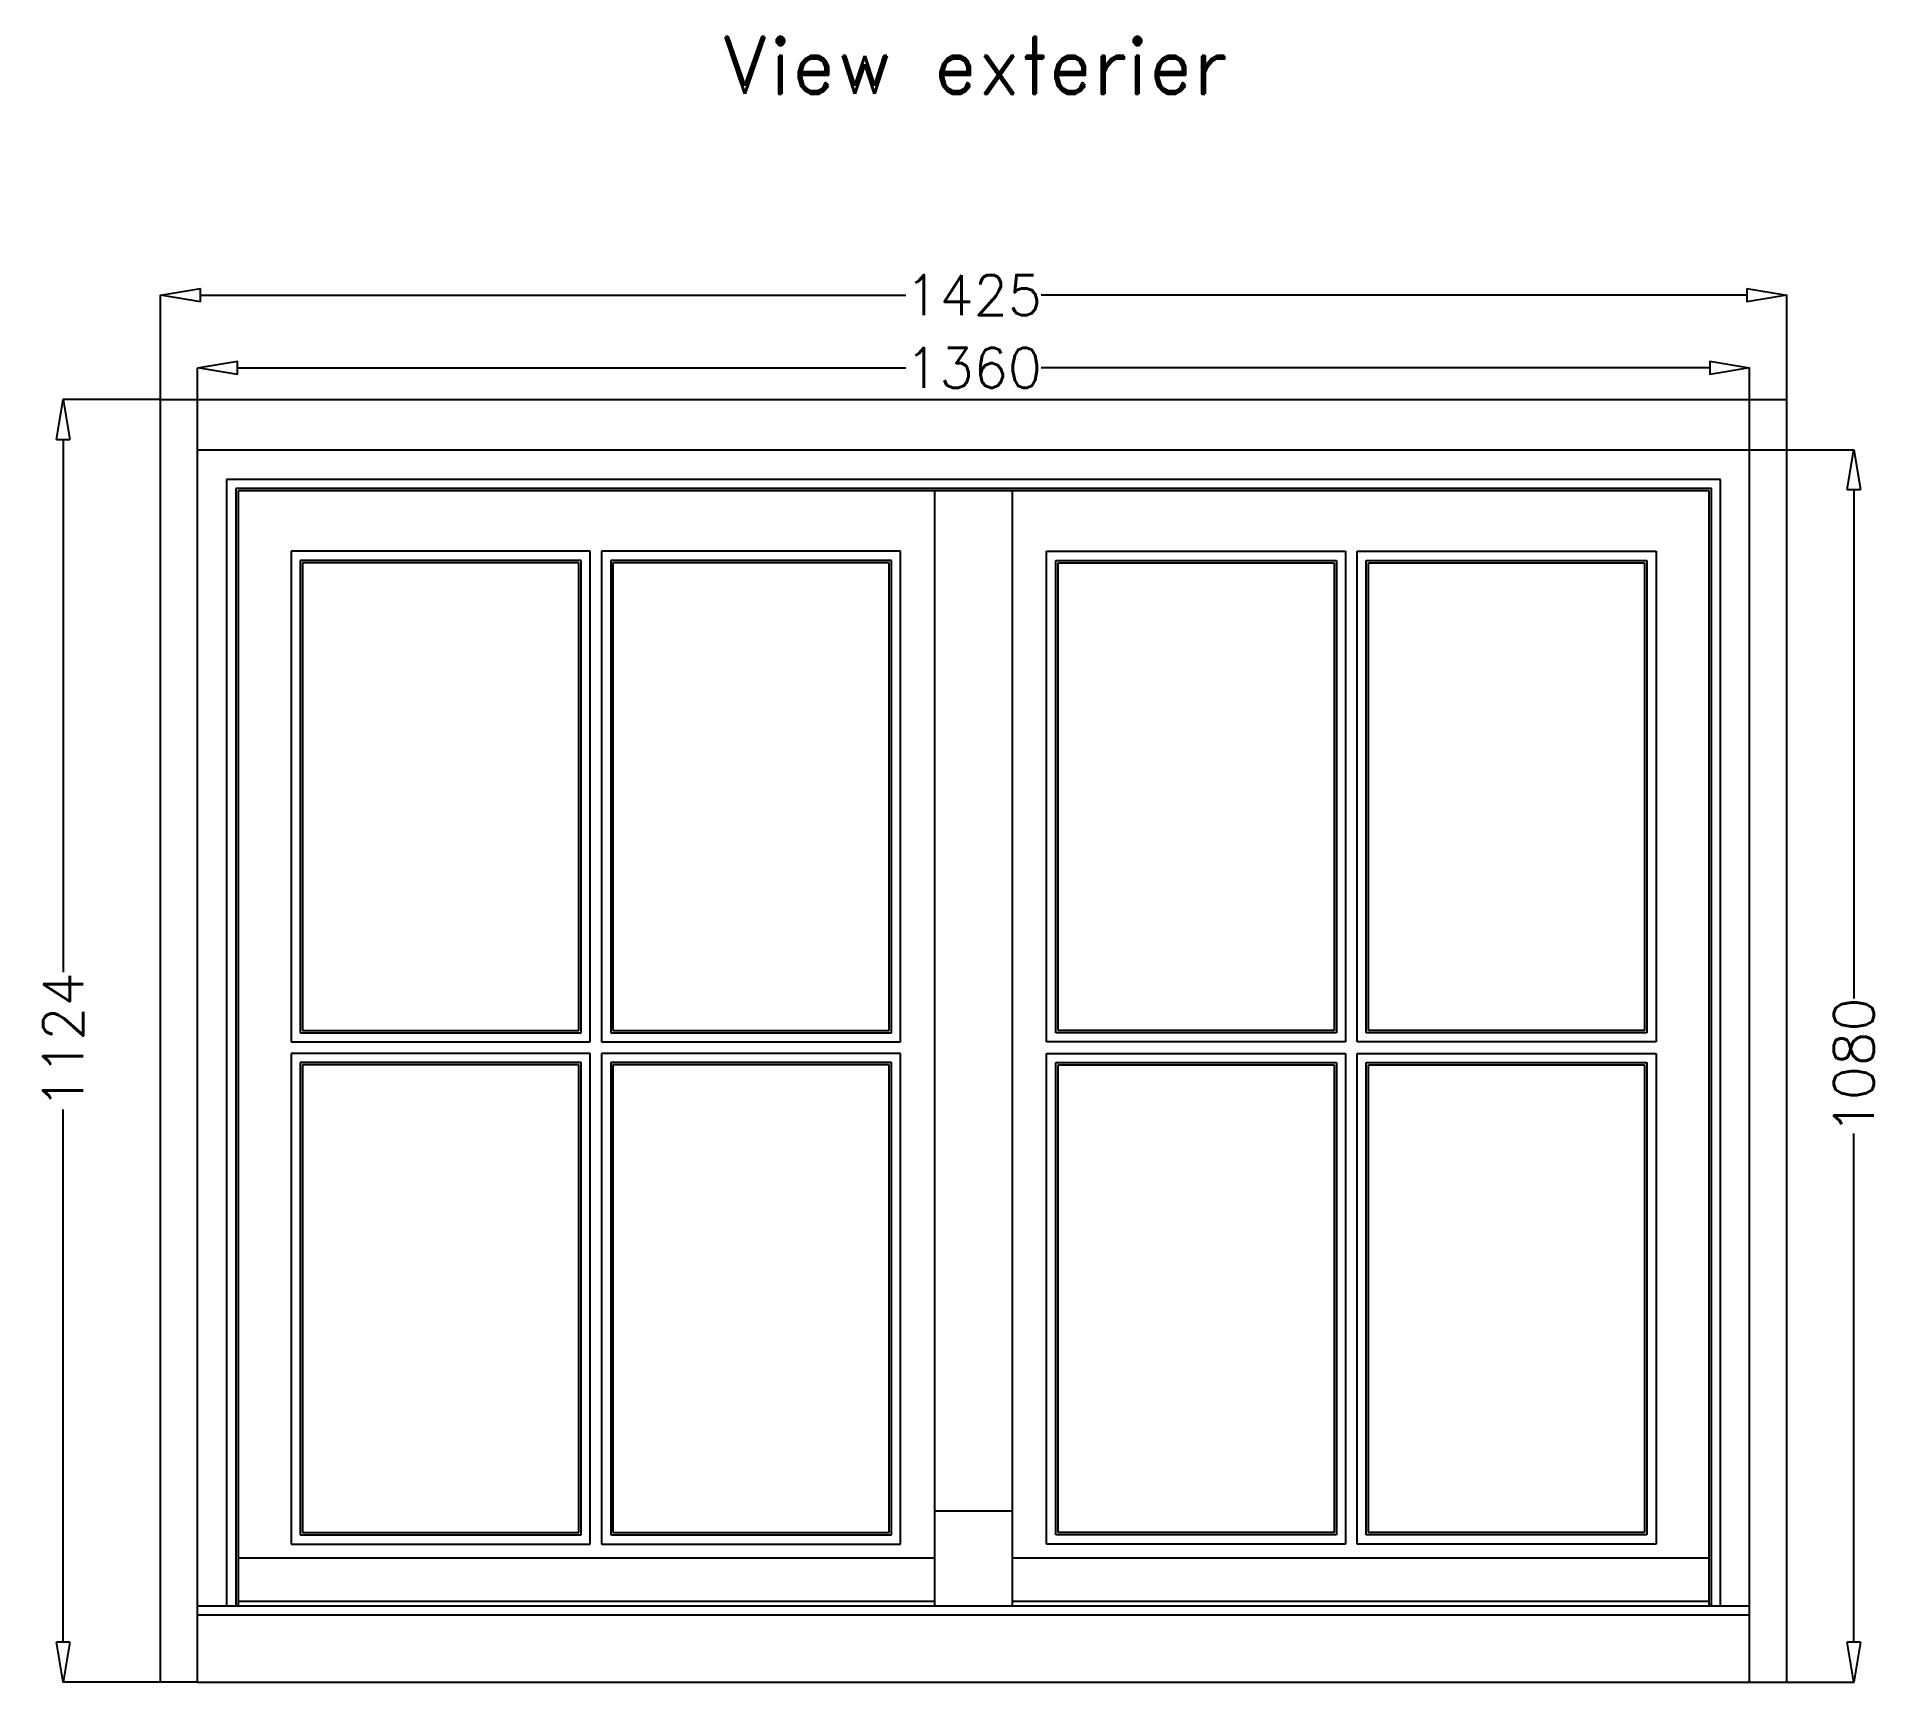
# Model space of a CAD drawing. Header units: millimetres. Extents: x -1007 to 7712, y -6262 to -71.
# Drawn here: x 3551 to 5167, y -5798 to -4357 of the extents above; entities that cross this region are included whole.
import ezdxf
from ezdxf.enums import TextEntityAlignment as Align

# ---------------------------------------------------------------- set-up
doc = ezdxf.new("R2010")
doc.units = ezdxf.units.MM
doc.layers.get('0').update_dxf_attribs({"color": 250})
for name, color, linetype in [('dim', 7, 'Continuous'), ('txt', 189, 'Continuous'), ('wall', 5, 'Continuous')]:
    doc.layers.add(name, color=color, linetype=linetype)
doc.styles.add('ROMAND', font='romand.shx')
doc.styles.add('romans', font='romans.shx')
doc.dimstyles.new('ECH1-1 objet', dxfattribs={"dimtxt": 35, "dimasz": 35, "dimexe": 0.18, "dimexo": 0, "dimgap": 0.09, "dimtad": 0, "dimdec": 8, "dimdsep": 46, "dimtxsty": 'romans', "dimblk1": 'CLOSEDBLANK', "dimblk2": 'CLOSEDBLANK', "dimsah": 1, "dimcen": 1, "dimclrd": 9, "dimclre": 9, "dimclrt": 6, "dimadec": 0, "dimazin": 0, "dimtfac": 1, "dimtdec": 8, "dimtofl": 0, "dimtmove": 0, "dimatfit": 3, "dimldrblk": 'CLOSEDBLANK', "dimfxl": 0, "dimtolj": 1, "dimtzin": 0, "dimarcsym": 0})

msp = doc.modelspace()

# ---------------------------------------------------------------- texts
at = {"layer": 'txt', "style": 'ROMAND'}
msp.add_text('View exterier', height=50, dxfattribs=at).set_placement((4372.28558709, -4406.53788717), align=Align.CENTER)

# ---------------------------------------------------------------- blocks, each defined once
blk = doc.blocks.new('_ClosedBlank')
at = {"color": 0, "linetype": 'ByBlock', "lineweight": -2}
for p, q in [((-1, 0.167), (0, 0)), ((-1, 0.167), (-1, -0.167)), ((0, 0), (-1, -0.167))]:
    blk.add_line(p, q, dxfattribs=at)
blk = doc.blocks.new('*D31')
at = {"layer": 'Defpoints', "color": 0, "transparency": 16777216}
for p in [(5084.8, -4582.8), (3659.8, -4674.3), (5084.8, -4674.3)]:
    blk.add_point(p, dxfattribs=at)
at = {"layer": 'dim', "color": 9, "lineweight": -2, "transparency": 16777216}
for p, q in [((3659.8, -4674.3), (3659.8, -4582.6)), ((3694.8, -4582.8), (4313, -4582.8)), ((5049.8, -4582.8), (4431.5, -4582.8)), ((5084.8, -4674.3), (5084.8, -4582.6))]:
    blk.add_line(p, q, dxfattribs=at)
at = {"layer": 'dim', "color": 9, "lineweight": -2, "transparency": 16777216, "xscale": 35, "yscale": 35, "zscale": 35, "rotation": 180}
blk.add_blockref('_ClosedBlank', (3659.8, -4582.8), dxfattribs=at)
at = {"layer": 'dim', "color": 9, "lineweight": -2, "transparency": 16777216, "xscale": 35, "yscale": 35, "zscale": 35}
blk.add_blockref('_ClosedBlank', (5084.8, -4582.8), dxfattribs=at)
at = {"layer": 'dim', "color": 6, "transparency": 16777216, "insert": (4372.3, -4582.8), "char_height": 35, "attachment_point": 5, "style": 'romans'}
blk.add_mtext('\\A1;1425', dxfattribs=at)
blk = doc.blocks.new('*D32')
at = {"layer": 'Defpoints', "color": 0, "transparency": 16777216}
for p in [(3659.8, -4674.3), (3574.5, -5798.3), (3659.8, -5798.3)]:
    blk.add_point(p, dxfattribs=at)
at = {"layer": 'dim', "color": 9, "lineweight": -2, "transparency": 16777216}
for p, q in [((3659.8, -4674.3), (3574.3, -4674.3)), ((3574.5, -4709.3), (3574.5, -5176.2)), ((3574.5, -5763.3), (3574.5, -5296.4)), ((3659.8, -5798.3), (3574.3, -5798.3))]:
    blk.add_line(p, q, dxfattribs=at)
at = {"layer": 'dim', "color": 9, "lineweight": -2, "transparency": 16777216, "xscale": 35, "yscale": 35, "zscale": 35}
for p, rotation in [((3574.5, -4674.3), 90), ((3574.5, -5798.3), 270)]:
    blk.add_blockref('_ClosedBlank', p, dxfattribs=dict(at, rotation=rotation))
at = {"layer": 'dim', "color": 6, "transparency": 16777216, "insert": (3574.5, -5236.3), "char_height": 35, "attachment_point": 5, "rotation": 90, "style": 'romans'}
blk.add_mtext('\\A1;1124', dxfattribs=at)
blk = doc.blocks.new('*D33')
at = {"layer": 'Defpoints', "color": 0, "transparency": 16777216}
for p in [(5052.3, -4718.3), (5143.7, -4718.3), (5052.3, -5798.3)]:
    blk.add_point(p, dxfattribs=at)
at = {"layer": 'dim', "color": 9, "lineweight": -2, "transparency": 16777216}
for p, q in [((5052.3, -4718.3), (5143.8, -4718.3)), ((5143.7, -4753.3), (5143.7, -5199.1)), ((5143.7, -5763.3), (5143.7, -5317.6)), ((5052.3, -5798.3), (5143.8, -5798.3))]:
    blk.add_line(p, q, dxfattribs=at)
at = {"layer": 'dim', "color": 9, "lineweight": -2, "transparency": 16777216, "xscale": 35, "yscale": 35, "zscale": 35}
for p, rotation in [((5143.7, -4718.3), 90), ((5143.7, -5798.3), 270)]:
    blk.add_blockref('_ClosedBlank', p, dxfattribs=dict(at, rotation=rotation))
at = {"layer": 'dim', "color": 6, "transparency": 16777216, "insert": (5143.7, -5258.3), "char_height": 35, "attachment_point": 5, "rotation": 90, "style": 'romans'}
blk.add_mtext('\\A1;1080', dxfattribs=at)
blk = doc.blocks.new('*D34')
at = {"layer": 'Defpoints', "color": 0, "transparency": 16777216}
for p in [(3692.3, -4646.6), (3692.3, -4718.3), (5052.3, -4718.3)]:
    blk.add_point(p, dxfattribs=at)
at = {"layer": 'dim', "color": 9, "lineweight": -2, "transparency": 16777216}
for p, q in [((3692.3, -4718.3), (3692.3, -4646.5)), ((3727.3, -4646.6), (4313, -4646.6)), ((5017.3, -4646.6), (4431.5, -4646.6)), ((5052.3, -4718.3), (5052.3, -4646.5))]:
    blk.add_line(p, q, dxfattribs=at)
at = {"layer": 'dim', "color": 9, "lineweight": -2, "transparency": 16777216, "xscale": 35, "yscale": 35, "zscale": 35, "rotation": 180}
blk.add_blockref('_ClosedBlank', (3692.3, -4646.6), dxfattribs=at)
at = {"layer": 'dim', "color": 9, "lineweight": -2, "transparency": 16777216, "xscale": 35, "yscale": 35, "zscale": 35}
blk.add_blockref('_ClosedBlank', (5052.3, -4646.6), dxfattribs=at)
at = {"layer": 'dim', "color": 6, "transparency": 16777216, "insert": (4372.3, -4646.6), "char_height": 35, "attachment_point": 5, "style": 'romans'}
blk.add_mtext('\\A1;1360', dxfattribs=at)
blk = doc.blocks.new('10')
for p, q in [((3343.8, 882.3), (3343.8, 2006.3)), ((3343.8, 2006.3), (4768.8, 2006.3)), ((4768.8, 882.3), (4768.8, 2006.3)), ((4710.8, 1936.3), (3401.8, 1936.3)), ((3401.8, 1936.3), (3401.8, 949.3)), ((4702.8, 1928.3), (3409.8, 1928.3)), ((3409.8, 1928.3), (3409.8, 949.3)), ((4700.8, 1926.3), (3411.8, 1926.3)), ((3411.8, 1926.3), (3411.8, 949.3)), ((4022.3, 949.3), (4022.3, 1926.3)), ((4090.3, 949.3), (4090.3, 1926.3)), ((4700.8, 949.3), (4700.8, 1926.3)), ((4702.8, 949.3), (4702.8, 1928.3)), ((4710.8, 949.3), (4710.8, 1936.3)), ((3720.3, 1873.3), (3458.3, 1873.3)), ((3458.3, 1873.3), (3458.3, 1443.3)), ((3712.3, 1865.3), (3466.3, 1865.3)), ((3466.3, 1865.3), (3466.3, 1451.3)), ((3710.3, 1863.3), (3468.3, 1863.3)), ((3468.3, 1863.3), (3468.3, 1453.3)), ((3710.3, 1453.3), (3710.3, 1863.3)), ((3712.3, 1451.3), (3712.3, 1865.3)), ((3720.3, 1443.3), (3720.3, 1873.3)), ((3992.3, 1873.3), (3730.3, 1873.3)), ((3730.3, 1873.3), (3730.3, 1443.3)), ((3984.3, 1865.3), (3738.3, 1865.3)), ((3738.3, 1865.3), (3738.3, 1451.3)), ((3982.3, 1863.3), (3740.3, 1863.3)), ((3740.3, 1863.3), (3740.3, 1453.3)), ((3982.3, 1453.3), (3982.3, 1863.3)), ((3984.3, 1451.3), (3984.3, 1865.3)), ((3992.3, 1443.3), (3992.3, 1873.3)), ((4120.3, 1443.3), (4120.3, 1873.3)), ((4120.3, 1873.3), (4382.3, 1873.3)), ((4128.3, 1451.3), (4128.3, 1865.3)), ((4128.3, 1865.3), (4374.3, 1865.3)), ((4130.3, 1453.3), (4130.3, 1863.3)), ((4130.3, 1863.3), (4372.3, 1863.3)), ((4372.3, 1863.3), (4372.3, 1453.3)), ((4374.3, 1865.3), (4374.3, 1451.3)), ((4382.3, 1873.3), (4382.3, 1443.3)), ((4392.3, 1443.3), (4392.3, 1873.3)), ((4392.3, 1873.3), (4654.3, 1873.3)), ((4400.3, 1451.3), (4400.3, 1865.3)), ((4400.3, 1865.3), (4646.3, 1865.3)), ((4402.3, 1453.3), (4402.3, 1863.3)), ((4402.3, 1863.3), (4644.3, 1863.3)), ((4644.3, 1863.3), (4644.3, 1453.3)), ((4646.3, 1865.3), (4646.3, 1451.3)), ((4654.3, 1873.3), (4654.3, 1443.3)), ((3458.3, 1443.3), (3720.3, 1443.3)), ((3466.3, 1451.3), (3712.3, 1451.3)), ((3468.3, 1453.3), (3710.3, 1453.3)), ((3730.3, 1443.3), (3992.3, 1443.3)), ((3738.3, 1451.3), (3984.3, 1451.3)), ((3740.3, 1453.3), (3982.3, 1453.3)), ((4382.3, 1443.3), (4120.3, 1443.3)), ((4374.3, 1451.3), (4128.3, 1451.3)), ((4372.3, 1453.3), (4130.3, 1453.3)), ((4654.3, 1443.3), (4392.3, 1443.3)), ((4646.3, 1451.3), (4400.3, 1451.3)), ((4644.3, 1453.3), (4402.3, 1453.3)), ((3720.3, 1433.3), (3458.3, 1433.3)), ((3458.3, 1433.3), (3458.3, 1003.3)), ((3712.3, 1425.3), (3466.3, 1425.3)), ((3466.3, 1425.3), (3466.3, 1011.3)), ((3710.3, 1423.3), (3468.3, 1423.3)), ((3468.3, 1423.3), (3468.3, 1013.3)), ((3710.3, 1013.3), (3710.3, 1423.3)), ((3712.3, 1011.3), (3712.3, 1425.3)), ((3720.3, 1003.3), (3720.3, 1433.3)), ((3992.3, 1433.3), (3730.3, 1433.3)), ((3730.3, 1433.3), (3730.3, 1003.3)), ((3984.3, 1425.3), (3738.3, 1425.3)), ((3738.3, 1425.3), (3738.3, 1011.3)), ((3982.3, 1423.3), (3740.3, 1423.3)), ((3740.3, 1423.3), (3740.3, 1013.3)), ((3982.3, 1013.3), (3982.3, 1423.3)), ((3984.3, 1011.3), (3984.3, 1425.3)), ((3992.3, 1003.3), (3992.3, 1433.3)), ((4120.3, 1003.3), (4120.3, 1433.3)), ((4120.3, 1433.3), (4382.3, 1433.3)), ((4128.3, 1011.3), (4128.3, 1425.3)), ((4128.3, 1425.3), (4374.3, 1425.3)), ((4130.3, 1013.3), (4130.3, 1423.3)), ((4130.3, 1423.3), (4372.3, 1423.3)), ((4372.3, 1423.3), (4372.3, 1013.3)), ((4374.3, 1425.3), (4374.3, 1011.3)), ((4382.3, 1433.3), (4382.3, 1003.3)), ((4392.3, 1003.3), (4392.3, 1433.3)), ((4392.3, 1433.3), (4654.3, 1433.3)), ((4400.3, 1011.3), (4400.3, 1425.3)), ((4400.3, 1425.3), (4646.3, 1425.3)), ((4402.3, 1013.3), (4402.3, 1423.3)), ((4402.3, 1423.3), (4644.3, 1423.3)), ((4644.3, 1423.3), (4644.3, 1013.3)), ((4646.3, 1425.3), (4646.3, 1011.3)), ((4654.3, 1433.3), (4654.3, 1003.3)), ((4022.3, 1032.3), (4090.3, 1032.3)), ((3458.3, 1003.3), (3720.3, 1003.3)), ((3466.3, 1011.3), (3712.3, 1011.3)), ((3468.3, 1013.3), (3710.3, 1013.3)), ((3730.3, 1003.3), (3992.3, 1003.3)), ((3738.3, 1011.3), (3984.3, 1011.3)), ((3740.3, 1013.3), (3982.3, 1013.3)), ((4382.3, 1003.3), (4120.3, 1003.3)), ((4374.3, 1011.3), (4128.3, 1011.3)), ((4372.3, 1013.3), (4130.3, 1013.3)), ((4654.3, 1003.3), (4392.3, 1003.3)), ((4646.3, 1011.3), (4400.3, 1011.3)), ((4644.3, 1013.3), (4402.3, 1013.3)), ((3411.8, 991.3), (4022.3, 991.3)), ((4090.3, 991.3), (4700.8, 991.3)), ((3411.8, 953.3), (4022.3, 953.3)), ((4090.3, 953.3), (4700.8, 953.3)), ((3376.3, 949.3), (4736.3, 949.3)), ((3376.3, 941.3), (4736.3, 941.3)), ((3376.3, 882.3), (3343.8, 882.3)), ((4736.3, 882.3), (4768.8, 882.3))]:
    blk.add_line(p, q)

# ---------------------------------------------------------------- dimensions: what is measured, and where the dimension line sits
at = {"layer": 'dim'}
for base, p1, p2, picture, middle in [((5084.7855870868, -4582.8190667714), (3659.7855870869, -4674.3127435082), (5084.7855870868, -4674.3127435082), '*D31', (4372.2855870868, -4582.8190667714)), ((3692.2855870868, -4646.6446136523), (5052.2855870869, -4718.3127435082), (3692.2855870868, -4718.3127435082), '*D34', (4372.2855870868, -4646.6446136523))]:
    dim = msp.add_linear_dim(base=base, p1=p1, p2=p2, dimstyle='ECH1-1 objet', dxfattribs=at)
    dim.commit()
    dim.dimension.update_dxf_attribs({"geometry": picture, "text_midpoint": middle})
for base, p1, p2, picture, middle in [((3574.4655554472, -5798.3127435082), (3659.7855870869, -4674.3127435082), (3659.7855870869, -5798.3127435082), '*D32', (3574.4655554472, -5236.3127435082)), ((5143.6595210007, -4718.3127435082), (5052.2855870869, -5798.3127435082), (5052.2855870869, -4718.3127435082), '*D33', (5143.6595210007, -5258.3127435082))]:
    dim = msp.add_linear_dim(base=base, p1=p1, p2=p2, angle=90, dimstyle='ECH1-1 objet', dxfattribs=at)
    dim.commit()
    dim.dimension.update_dxf_attribs({"geometry": picture, "text_midpoint": middle})

# ---------------------------------------------------------------- linework, layer by layer
at = {"layer": 'wall'}
for p, q in [((3692.28558709, -4718.31274351), (5052.28558709, -4718.31274351)), ((3692.28558709, -5798.31274351), (3692.28558709, -4718.31274351)), ((5052.28558709, -5798.31274351), (5052.28558709, -4718.31274351)), ((3692.28558709, -5798.31274351), (5052.28558709, -5798.31274351))]:
    msp.add_line(p, q, dxfattribs=at)

# ---------------------------------------------------------------- block references
msp.add_blockref('10', (316.00062974, -6680.60762046))

msp.set_redraw_order([(e.dxf.handle, doc.entitydb.next_handle()) for e in msp.query("TEXT MTEXT ATTDEF DIMENSION ARC_DIMENSION")])  # texts and dimensions are drawn at this point

doc.saveas('drawing.dxf')
